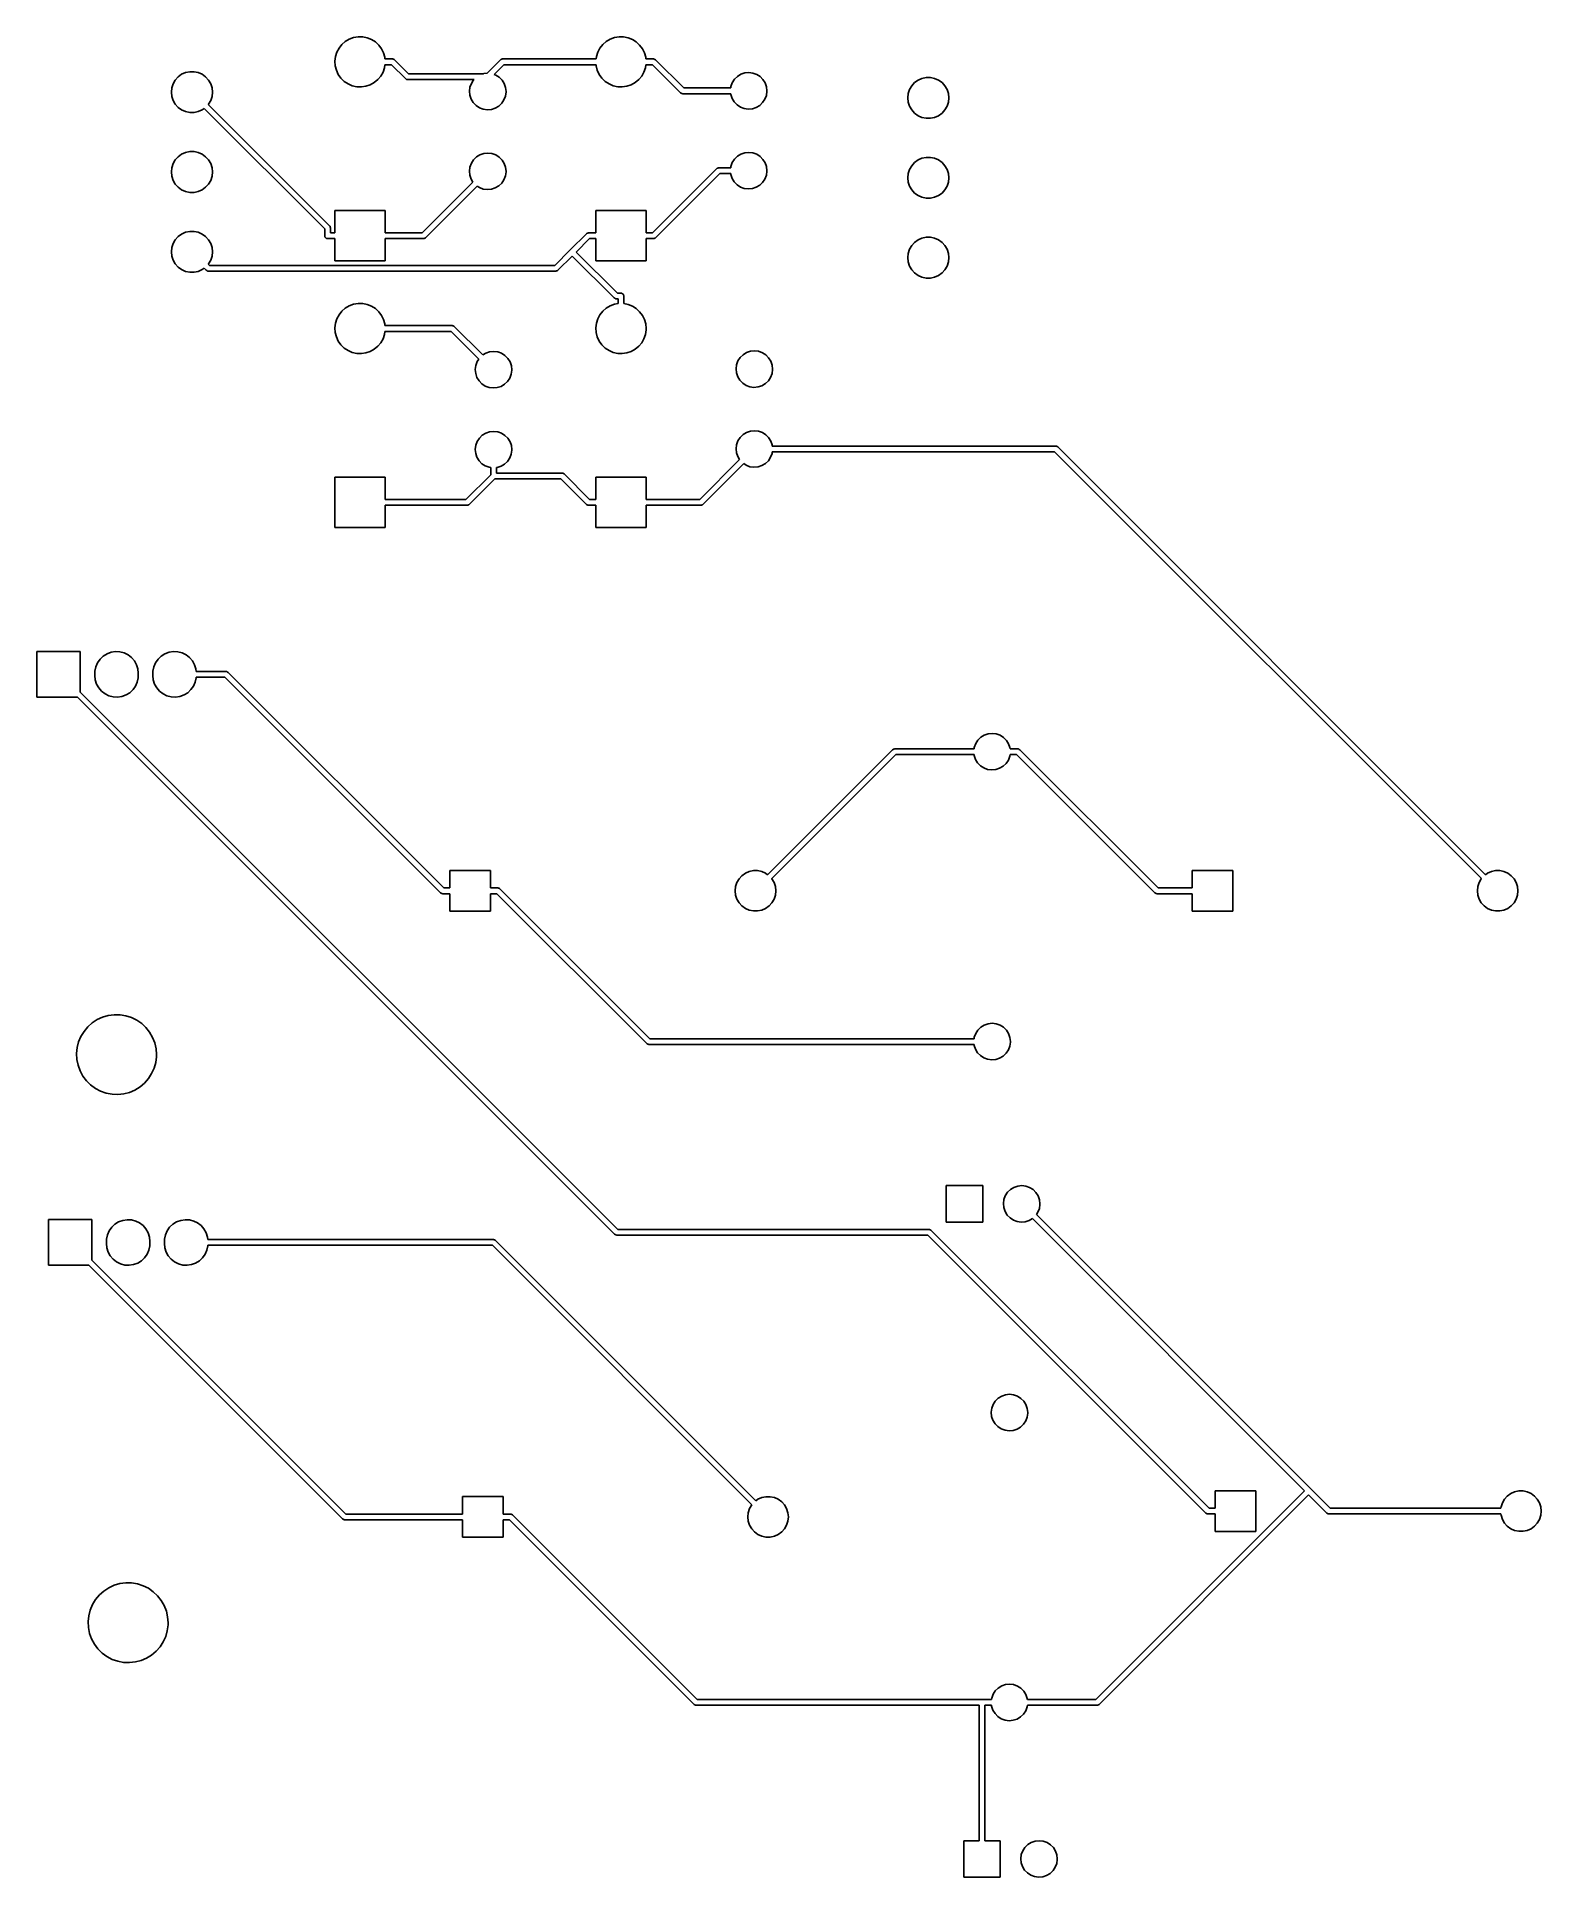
# Model space of a CAD drawing. Extents: x 83.9 to 149.8, y -132.1 to -51.5.
import ezdxf

# ---------------------------------------------------------------- set-up
doc = ezdxf.new("R2010")
doc.units = 0
doc.layers.add('BLACK', color=7, linetype='CONTINUOUS')

msp = doc.modelspace()

# ---------------------------------------------------------------- linework, layer by layer
at = {"layer": 'BLACK', "linetype": 'CONTINUOUS'}
for p, q in [((97.3974, -51.6881), (97.5704, -51.5852)), ((97.5704, -51.5852), (97.7593, -51.5155)), ((97.7593, -51.5155), (97.9577, -51.4814)), ((97.9577, -51.4814), (98.159, -51.484)), ((98.159, -51.484), (98.3564, -51.5233)), ((98.3564, -51.5233), (98.5434, -51.5979)), ((98.5434, -51.5979), (98.7136, -51.7053)), ((108.827, -51.6881), (109, -51.5852)), ((109, -51.5852), (109.189, -51.5155)), ((109.189, -51.5155), (109.388, -51.4814)), ((109.388, -51.4814), (109.589, -51.484)), ((109.589, -51.484), (109.786, -51.5233)), ((109.786, -51.5233), (109.973, -51.5979)), ((109.973, -51.5979), (110.144, -51.7053)), ((96.9444, -52.5492), (96.968, -52.3493)), ((96.968, -52.3493), (97.0277, -52.157)), ((97.0277, -52.157), (97.1215, -51.9789)), ((97.1215, -51.9789), (97.2461, -51.8208)), ((97.2461, -51.8208), (97.3974, -51.6881)), ((98.7136, -51.7053), (98.8615, -51.842)), ((98.8615, -51.842), (98.9819, -52.0033)), ((98.9819, -52.0033), (99.0709, -52.1838)), ((99.0709, -52.1838), (99.1256, -52.3775)), ((99.1256, -52.3775), (99.1325, -52.453)), ((108.386, -52.453), (108.398, -52.3493)), ((108.398, -52.3493), (108.458, -52.157)), ((108.458, -52.157), (108.551, -51.9789)), ((108.551, -51.9789), (108.676, -51.8208)), ((108.676, -51.8208), (108.827, -51.6881)), ((110.144, -51.7053), (110.291, -51.842)), ((110.291, -51.842), (110.412, -52.0033)), ((110.412, -52.0033), (110.501, -52.1838)), ((110.501, -52.1838), (110.556, -52.3775)), ((110.556, -52.3775), (110.563, -52.453)), ((90.0758, -53.2352), (90.228, -53.1246)), ((90.228, -53.1246), (90.3999, -53.048)), ((90.3999, -53.048), (90.5839, -53.0089)), ((90.5839, -53.0089), (90.7721, -53.0089)), ((90.7721, -53.0089), (90.9561, -53.048)), ((90.9561, -53.048), (91.128, -53.1246)), ((91.128, -53.1246), (91.2802, -53.2352)), ((96.9575, -52.7501), (96.9444, -52.5492)), ((97.0071, -52.9452), (96.9575, -52.7501)), ((97.0914, -53.128), (97.0071, -52.9452)), ((97.2076, -53.2924), (97.0914, -53.128)), ((98.9505, -53.201), (98.8218, -53.3558)), ((99.0489, -53.0254), (98.9505, -53.201)), ((99.1136, -52.8348), (99.0489, -53.0254)), ((99.1327, -52.703), (99.1136, -52.8348)), ((99.1325, -52.453), (99.4693, -52.453)), ((99.4175, -52.703), (99.1327, -52.703)), ((100.03, -53.3154), (99.4175, -52.703)), ((99.4693, -52.453), (99.4913, -52.4562)), ((99.4913, -52.4562), (99.4959, -52.4559)), ((99.4959, -52.4559), (99.4984, -52.4572)), ((99.4984, -52.4572), (99.5048, -52.4581)), ((99.5048, -52.4581), (99.5307, -52.4748)), ((99.5307, -52.4748), (99.5577, -52.4896)), ((99.5577, -52.4896), (100.17, -53.102)), ((100.17, -53.102), (103.444, -53.102)), ((103.444, -53.102), (103.465, -53.0947)), ((103.465, -53.0947), (103.608, -53.0797)), ((103.608, -53.0797), (104.198, -52.4896)), ((104.338, -52.703), (103.911, -53.1297)), ((103.911, -53.1297), (103.988, -53.157)), ((103.988, -53.157), (104.138, -53.2525)), ((104.198, -52.4896), (104.215, -52.4763)), ((104.215, -52.4763), (104.218, -52.4728)), ((104.218, -52.4728), (104.221, -52.472)), ((104.221, -52.472), (104.226, -52.4681)), ((104.226, -52.4681), (104.256, -52.4617)), ((104.256, -52.4617), (104.286, -52.453)), ((104.286, -52.453), (108.386, -52.453)), ((108.384, -52.703), (104.338, -52.703)), ((108.388, -52.7501), (108.384, -52.703)), ((108.437, -52.9452), (108.388, -52.7501)), ((108.521, -53.128), (108.437, -52.9452)), ((108.638, -53.2924), (108.521, -53.128)), ((110.381, -53.201), (110.252, -53.3558)), ((110.479, -53.0254), (110.381, -53.201)), ((110.544, -52.8348), (110.479, -53.0254)), ((110.563, -52.703), (110.544, -52.8348)), ((110.563, -52.453), (110.899, -52.453)), ((110.848, -52.703), (110.563, -52.703)), ((112.081, -53.9364), (110.848, -52.703)), ((110.899, -52.453), (110.921, -52.4562)), ((110.921, -52.4562), (110.926, -52.4559)), ((110.926, -52.4559), (110.928, -52.4572)), ((110.928, -52.4572), (110.935, -52.4581)), ((110.935, -52.4581), (110.961, -52.4748)), ((110.961, -52.4748), (110.988, -52.4896)), ((110.988, -52.4896), (112.221, -53.723)), ((114.447, -53.3424), (114.574, -53.2176)), ((114.574, -53.2176), (114.726, -53.1241)), ((114.726, -53.1241), (114.895, -53.0667)), ((114.895, -53.0667), (115.073, -53.048)), ((115.073, -53.048), (115.25, -53.0691)), ((115.25, -53.0691), (115.418, -53.129)), ((115.418, -53.129), (115.568, -53.2245)), ((89.778, -53.904), (89.7977, -53.7169)), ((89.7977, -54.0911), (89.778, -53.904)), ((89.7977, -53.7169), (89.8558, -53.5379)), ((89.8558, -53.5379), (89.9499, -53.375)), ((89.9499, -53.375), (90.0758, -53.2352)), ((91.2802, -53.2352), (91.4061, -53.375)), ((91.4061, -53.375), (91.5002, -53.5379)), ((91.5002, -53.5379), (91.5583, -53.7169)), ((91.5583, -53.7169), (91.578, -53.904)), ((91.578, -53.904), (91.5583, -54.0911)), ((97.3517, -53.4329), (97.2076, -53.2924)), ((97.5191, -53.5447), (97.3517, -53.4329)), ((97.7041, -53.6242), (97.5191, -53.5447)), ((97.9004, -53.6686), (97.7041, -53.6242)), ((98.1016, -53.6765), (97.9004, -53.6686)), ((98.3008, -53.6476), (98.1016, -53.6765)), ((98.4914, -53.5829), (98.3008, -53.6476)), ((98.667, -53.4845), (98.4914, -53.5829)), ((98.8218, -53.3558), (98.667, -53.4845)), ((100.057, -53.3302), (100.03, -53.3154)), ((100.083, -53.3469), (100.057, -53.3302)), ((100.089, -53.3478), (100.083, -53.3469)), ((100.092, -53.3491), (100.089, -53.3478)), ((100.096, -53.3488), (100.092, -53.3491)), ((100.118, -53.352), (100.096, -53.3488)), ((103.036, -53.352), (100.118, -53.352)), ((102.837, -53.8648), (102.859, -53.6879)), ((102.854, -54.0423), (102.837, -53.8648)), ((102.859, -53.6879), (102.92, -53.5203)), ((102.92, -53.5203), (103.017, -53.3704)), ((103.017, -53.3704), (103.036, -53.352)), ((104.138, -53.2525), (104.264, -53.3791)), ((104.264, -53.3791), (104.358, -53.5303)), ((104.358, -53.5303), (104.417, -53.6988)), ((104.437, -53.8983), (104.412, -54.075)), ((104.417, -53.6988), (104.437, -53.876)), ((104.437, -53.876), (104.437, -53.8983)), ((108.782, -53.4329), (108.638, -53.2924)), ((108.949, -53.5447), (108.782, -53.4329)), ((109.134, -53.6242), (108.949, -53.5447)), ((109.33, -53.6686), (109.134, -53.6242)), ((109.532, -53.6765), (109.33, -53.6686)), ((109.731, -53.6476), (109.532, -53.6765)), ((109.921, -53.5829), (109.731, -53.6476)), ((110.097, -53.4845), (109.921, -53.5829)), ((110.252, -53.3558), (110.097, -53.4845)), ((112.108, -53.9512), (112.081, -53.9364)), ((112.134, -53.9679), (112.108, -53.9512)), ((112.14, -53.9688), (112.134, -53.9679)), ((112.143, -53.9701), (112.14, -53.9688)), ((112.147, -53.9698), (112.143, -53.9701)), ((112.169, -53.973), (112.147, -53.9698)), ((114.28, -53.973), (112.169, -53.973)), ((112.221, -53.723), (114.281, -53.723)), ((114.284, -54.0143), (114.28, -53.973)), ((114.281, -53.723), (114.289, -53.6599)), ((114.341, -54.1836), (114.284, -54.0143)), ((114.289, -53.6599), (114.35, -53.4923)), ((114.35, -53.4923), (114.447, -53.3424)), ((115.568, -53.2245), (115.694, -53.3511)), ((115.694, -53.3511), (115.788, -53.5023)), ((115.788, -53.5023), (115.847, -53.6708)), ((115.867, -53.8703), (115.842, -54.047)), ((115.847, -53.6708), (115.867, -53.848)), ((115.867, -53.848), (115.867, -53.8703)), ((122.036, -54.158), (122.056, -53.9709)), ((122.056, -53.9709), (122.114, -53.7919)), ((122.114, -53.7919), (122.208, -53.629)), ((122.208, -53.629), (122.334, -53.4892)), ((122.334, -53.4892), (122.486, -53.3786)), ((122.486, -53.3786), (122.658, -53.302)), ((122.658, -53.302), (122.842, -53.2629)), ((122.842, -53.2629), (123.03, -53.2629)), ((123.03, -53.2629), (123.214, -53.302)), ((123.214, -53.302), (123.386, -53.3786)), ((123.386, -53.3786), (123.538, -53.4892)), ((123.538, -53.4892), (123.664, -53.629)), ((123.664, -53.629), (123.758, -53.7919)), ((123.758, -53.7919), (123.816, -53.9709)), ((123.816, -53.9709), (123.836, -54.158)), ((89.8558, -54.2701), (89.7977, -54.0911)), ((89.9499, -54.433), (89.8558, -54.2701)), ((90.0758, -54.5728), (89.9499, -54.433)), ((90.228, -54.6834), (90.0758, -54.5728)), ((90.3999, -54.76), (90.228, -54.6834)), ((90.5839, -54.7991), (90.3999, -54.76)), ((90.7721, -54.7991), (90.5839, -54.7991)), ((90.9561, -54.76), (90.7721, -54.7991)), ((91.128, -54.6834), (90.9561, -54.76)), ((91.2164, -54.6192), (91.128, -54.6834)), ((96.4937, -59.8965), (91.2164, -54.6192)), ((91.4061, -54.433), (91.3955, -54.4448)), ((91.3955, -54.4448), (96.7071, -59.7563)), ((91.5002, -54.2701), (91.4061, -54.433)), ((91.5583, -54.0911), (91.5002, -54.2701)), ((102.911, -54.2116), (102.854, -54.0423)), ((103.003, -54.3641), (102.911, -54.2116)), ((103.127, -54.4924), (103.003, -54.3641)), ((103.276, -54.5901), (103.127, -54.4924)), ((103.443, -54.6522), (103.276, -54.5901)), ((103.62, -54.6758), (103.443, -54.6522)), ((103.798, -54.6597), (103.62, -54.6758)), ((103.967, -54.6045), (103.798, -54.6597)), ((104.121, -54.5132), (103.967, -54.6045)), ((104.25, -54.3902), (104.121, -54.5132)), ((104.349, -54.2417), (104.25, -54.3902)), ((104.412, -54.075), (104.349, -54.2417)), ((114.433, -54.3361), (114.341, -54.1836)), ((114.557, -54.4644), (114.433, -54.3361)), ((114.706, -54.5621), (114.557, -54.4644)), ((114.873, -54.6242), (114.706, -54.5621)), ((115.05, -54.6478), (114.873, -54.6242)), ((115.228, -54.6317), (115.05, -54.6478)), ((115.397, -54.5765), (115.228, -54.6317)), ((115.551, -54.4852), (115.397, -54.5765)), ((115.68, -54.3622), (115.551, -54.4852)), ((115.779, -54.2137), (115.68, -54.3622)), ((115.842, -54.047), (115.779, -54.2137)), ((122.056, -54.3451), (122.036, -54.158)), ((122.114, -54.5241), (122.056, -54.3451)), ((122.208, -54.687), (122.114, -54.5241)), ((122.334, -54.8268), (122.208, -54.687)), ((122.486, -54.9374), (122.334, -54.8268)), ((123.538, -54.8268), (123.386, -54.9374)), ((123.664, -54.687), (123.538, -54.8268)), ((123.758, -54.5241), (123.664, -54.687)), ((123.816, -54.3451), (123.758, -54.5241)), ((123.836, -54.158), (123.816, -54.3451)), ((122.658, -55.014), (122.486, -54.9374)), ((122.842, -55.0531), (122.658, -55.014)), ((123.03, -55.0531), (122.842, -55.0531)), ((123.214, -55.014), (123.03, -55.0531)), ((123.386, -54.9374), (123.214, -55.014)), ((89.778, -57.404), (89.7977, -57.2169)), ((89.7977, -57.2169), (89.8558, -57.0379)), ((89.8558, -57.0379), (89.9499, -56.875)), ((89.9499, -56.875), (90.0758, -56.7352)), ((90.0758, -56.7352), (90.228, -56.6246)), ((90.228, -56.6246), (90.3999, -56.548)), ((90.3999, -56.548), (90.5839, -56.5089)), ((90.5839, -56.5089), (90.7721, -56.5089)), ((90.7721, -56.5089), (90.9561, -56.548)), ((90.9561, -56.548), (91.128, -56.6246)), ((91.128, -56.6246), (91.2802, -56.7352)), ((91.2802, -56.7352), (91.4061, -56.875)), ((91.4061, -56.875), (91.5002, -57.0379)), ((91.5002, -57.0379), (91.5583, -57.2169)), ((91.5583, -57.2169), (91.578, -57.404)), ((102.837, -57.3648), (102.859, -57.1879)), ((102.859, -57.1879), (102.92, -57.0203)), ((102.92, -57.0203), (103.017, -56.8704)), ((103.017, -56.8704), (103.144, -56.7456)), ((103.144, -56.7456), (103.296, -56.6521)), ((103.296, -56.6521), (103.465, -56.5947)), ((103.465, -56.5947), (103.643, -56.576)), ((103.643, -56.576), (103.82, -56.5971)), ((103.82, -56.5971), (103.988, -56.657)), ((103.988, -56.657), (104.138, -56.7525)), ((104.138, -56.7525), (104.264, -56.8791)), ((104.264, -56.8791), (104.358, -57.0303)), ((104.358, -57.0303), (104.417, -57.1988)), ((104.417, -57.1988), (104.437, -57.376)), ((113.661, -57.2596), (113.679, -57.2463)), ((113.679, -57.2463), (113.682, -57.2428)), ((113.682, -57.2428), (113.684, -57.242)), ((113.684, -57.242), (113.69, -57.2381)), ((113.69, -57.2381), (113.72, -57.2317)), ((113.72, -57.2317), (113.749, -57.223)), ((113.749, -57.223), (114.281, -57.223)), ((114.281, -57.223), (114.289, -57.1599)), ((114.289, -57.1599), (114.35, -56.9923)), ((114.35, -56.9923), (114.447, -56.8424)), ((114.447, -56.8424), (114.574, -56.7176)), ((114.574, -56.7176), (114.726, -56.6241)), ((114.726, -56.6241), (114.895, -56.5667)), ((114.895, -56.5667), (115.073, -56.548)), ((115.073, -56.548), (115.25, -56.5691)), ((115.25, -56.5691), (115.418, -56.629)), ((115.418, -56.629), (115.568, -56.7245)), ((115.568, -56.7245), (115.694, -56.8511)), ((115.694, -56.8511), (115.788, -57.0023)), ((115.788, -57.0023), (115.847, -57.1708)), ((115.847, -57.1708), (115.867, -57.348)), ((122.114, -57.2919), (122.208, -57.129)), ((122.208, -57.129), (122.334, -56.9892)), ((122.334, -56.9892), (122.486, -56.8786)), ((122.486, -56.8786), (122.658, -56.802)), ((122.658, -56.802), (122.842, -56.7629)), ((122.842, -56.7629), (123.03, -56.7629)), ((123.03, -56.7629), (123.214, -56.802)), ((123.214, -56.802), (123.386, -56.8786)), ((123.386, -56.8786), (123.538, -56.9892)), ((123.538, -56.9892), (123.664, -57.129)), ((123.664, -57.129), (123.758, -57.2919)), ((89.7977, -57.5911), (89.778, -57.404)), ((89.8558, -57.7701), (89.7977, -57.5911)), ((89.9499, -57.933), (89.8558, -57.7701)), ((90.0758, -58.0728), (89.9499, -57.933)), ((91.4061, -57.933), (91.2802, -58.0728)), ((91.5002, -57.7701), (91.4061, -57.933)), ((91.5583, -57.5911), (91.5002, -57.7701)), ((91.578, -57.404), (91.5583, -57.5911)), ((100.763, -60.073), (102.991, -57.8448)), ((103.17, -58.0202), (100.903, -60.2864)), ((102.854, -57.5423), (102.837, -57.3648)), ((102.911, -57.7116), (102.854, -57.5423)), ((102.991, -57.8448), (102.911, -57.7116)), ((103.276, -58.0901), (103.17, -58.0202)), ((104.121, -58.0132), (103.967, -58.1045)), ((104.25, -57.8902), (104.121, -58.0132)), ((104.349, -57.7417), (104.25, -57.8902)), ((104.412, -57.575), (104.349, -57.7417)), ((104.437, -57.3983), (104.412, -57.575)), ((104.437, -57.376), (104.437, -57.3983)), ((110.848, -60.073), (113.661, -57.2596)), ((113.801, -57.473), (110.988, -60.2864)), ((114.28, -57.473), (113.801, -57.473)), ((114.284, -57.5143), (114.28, -57.473)), ((114.341, -57.6836), (114.284, -57.5143)), ((114.433, -57.8361), (114.341, -57.6836)), ((114.557, -57.9644), (114.433, -57.8361)), ((114.706, -58.0621), (114.557, -57.9644)), ((115.551, -57.9852), (115.397, -58.0765)), ((115.68, -57.8622), (115.551, -57.9852)), ((115.779, -57.7137), (115.68, -57.8622)), ((115.842, -57.547), (115.779, -57.7137)), ((115.867, -57.3703), (115.842, -57.547)), ((115.867, -57.348), (115.867, -57.3703)), ((122.036, -57.658), (122.056, -57.4709)), ((122.056, -57.8451), (122.036, -57.658)), ((122.056, -57.4709), (122.114, -57.2919)), ((122.114, -58.0241), (122.056, -57.8451)), ((122.208, -58.187), (122.114, -58.0241)), ((123.758, -58.0241), (123.664, -58.187)), ((123.758, -57.2919), (123.816, -57.4709)), ((123.816, -57.8451), (123.758, -58.0241)), ((123.816, -57.4709), (123.836, -57.658)), ((123.836, -57.658), (123.816, -57.8451)), ((90.228, -58.1834), (90.0758, -58.0728)), ((90.3999, -58.26), (90.228, -58.1834)), ((90.5839, -58.2991), (90.3999, -58.26)), ((90.7721, -58.2991), (90.5839, -58.2991)), ((90.9561, -58.26), (90.7721, -58.2991)), ((91.128, -58.1834), (90.9561, -58.26)), ((91.2802, -58.0728), (91.128, -58.1834)), ((103.443, -58.1522), (103.276, -58.0901)), ((103.62, -58.1758), (103.443, -58.1522)), ((103.798, -58.1597), (103.62, -58.1758)), ((103.967, -58.1045), (103.798, -58.1597)), ((114.873, -58.1242), (114.706, -58.0621)), ((115.05, -58.1478), (114.873, -58.1242)), ((115.228, -58.1317), (115.05, -58.1478)), ((115.397, -58.0765), (115.228, -58.1317)), ((122.334, -58.3268), (122.208, -58.187)), ((122.486, -58.4374), (122.334, -58.3268)), ((122.658, -58.514), (122.486, -58.4374)), ((122.842, -58.5531), (122.658, -58.514)), ((123.03, -58.5531), (122.842, -58.5531)), ((123.214, -58.514), (123.03, -58.5531)), ((123.386, -58.4374), (123.214, -58.514)), ((123.538, -58.3268), (123.386, -58.4374)), ((123.664, -58.187), (123.538, -58.3268)), ((96.944, -60.073), (96.944, -59.098)), ((96.944, -59.098), (99.144, -59.098)), ((99.144, -59.098), (99.144, -60.073)), ((108.374, -60.073), (108.374, -59.098)), ((108.374, -59.098), (110.574, -59.098)), ((110.574, -59.098), (110.574, -60.073)), ((89.8558, -60.5379), (89.9499, -60.375)), ((89.9499, -60.375), (90.0758, -60.2352)), ((90.0758, -60.2352), (90.228, -60.1246)), ((90.228, -60.1246), (90.3999, -60.048)), ((90.3999, -60.048), (90.5839, -60.0089)), ((90.5839, -60.0089), (90.7721, -60.0089)), ((90.7721, -60.0089), (90.9561, -60.048)), ((90.9561, -60.048), (91.128, -60.1246)), ((91.128, -60.1246), (91.2802, -60.2352)), ((91.2802, -60.2352), (91.4061, -60.375)), ((91.4061, -60.375), (91.5002, -60.5379)), ((96.4937, -60.198), (96.4937, -59.8965)), ((96.4962, -60.2067), (96.4937, -60.198)), ((96.4949, -60.2156), (96.4962, -60.2067)), ((96.506, -60.2399), (96.4949, -60.2156)), ((96.5135, -60.2655), (96.506, -60.2399)), ((96.5203, -60.2715), (96.5135, -60.2655)), ((96.5241, -60.2797), (96.5203, -60.2715)), ((96.5465, -60.2942), (96.5241, -60.2797)), ((96.5667, -60.3117), (96.5465, -60.2942)), ((96.5756, -60.313), (96.5667, -60.3117)), ((96.5832, -60.3179), (96.5756, -60.313)), ((96.6187, -60.323), (96.5832, -60.3179)), ((96.944, -60.323), (96.6187, -60.323)), ((96.7071, -59.7563), (96.7204, -59.7741)), ((96.7204, -59.7741), (96.7239, -59.7772)), ((96.7239, -59.7772), (96.7247, -59.7799)), ((96.7247, -59.7799), (96.7286, -59.7851)), ((96.7286, -59.7851), (96.735, -59.8152)), ((96.735, -59.8152), (96.7437, -59.8447)), ((96.7437, -59.8447), (96.7437, -60.073)), ((96.7437, -60.073), (96.944, -60.073)), ((96.944, -61.298), (96.944, -60.323)), ((99.144, -60.073), (100.763, -60.073)), ((100.815, -60.323), (99.144, -60.323)), ((99.144, -60.323), (99.144, -61.298)), ((100.845, -60.3143), (100.815, -60.323)), ((100.875, -60.3079), (100.845, -60.3143)), ((100.88, -60.304), (100.875, -60.3079)), ((100.883, -60.3032), (100.88, -60.304)), ((100.886, -60.2997), (100.883, -60.3032)), ((100.903, -60.2864), (100.886, -60.2997)), ((107.248, -60.8222), (107.96, -60.1096)), ((108.1, -60.323), (107.513, -60.9106)), ((107.96, -60.1096), (107.978, -60.0963)), ((107.978, -60.0963), (107.981, -60.0928)), ((107.981, -60.0928), (107.984, -60.092)), ((107.984, -60.092), (107.989, -60.0881)), ((107.989, -60.0881), (108.019, -60.0817)), ((108.019, -60.0817), (108.049, -60.073)), ((108.049, -60.073), (108.374, -60.073)), ((108.374, -60.323), (108.1, -60.323)), ((108.374, -61.298), (108.374, -60.323)), ((110.574, -60.073), (110.848, -60.073)), ((110.899, -60.323), (110.574, -60.323)), ((110.574, -60.323), (110.574, -61.298)), ((110.929, -60.3143), (110.899, -60.323)), ((110.959, -60.3079), (110.929, -60.3143)), ((110.964, -60.304), (110.959, -60.3079)), ((110.967, -60.3032), (110.964, -60.304)), ((110.97, -60.2997), (110.967, -60.3032)), ((110.988, -60.2864), (110.97, -60.2997)), ((122.334, -60.4892), (122.486, -60.3786)), ((122.486, -60.3786), (122.658, -60.302)), ((122.658, -60.302), (122.842, -60.2629)), ((122.842, -60.2629), (123.03, -60.2629)), ((123.03, -60.2629), (123.214, -60.302)), ((123.214, -60.302), (123.386, -60.3786)), ((123.386, -60.3786), (123.538, -60.4892)), ((89.778, -60.904), (89.7977, -60.7169)), ((89.7977, -61.0911), (89.778, -60.904)), ((89.7977, -60.7169), (89.8558, -60.5379)), ((89.8558, -61.2701), (89.7977, -61.0911)), ((89.9499, -61.433), (89.8558, -61.2701)), ((91.5002, -61.2701), (91.4061, -61.433)), ((91.5002, -60.5379), (91.5583, -60.7169)), ((91.5583, -61.0911), (91.5002, -61.2701)), ((91.5583, -60.7169), (91.578, -60.904)), ((91.578, -60.904), (91.5583, -61.0911)), ((106.572, -61.4983), (107.248, -60.8222)), ((107.336, -61.0874), (106.712, -61.7117)), ((109.174, -62.9251), (107.336, -61.0874)), ((107.513, -60.9106), (109.314, -62.7117)), ((122.036, -61.158), (122.056, -60.9709)), ((122.056, -61.3451), (122.036, -61.158)), ((122.056, -60.9709), (122.114, -60.7919)), ((122.114, -60.7919), (122.208, -60.629)), ((122.208, -60.629), (122.334, -60.4892)), ((123.538, -60.4892), (123.664, -60.629)), ((123.664, -60.629), (123.758, -60.7919)), ((123.758, -60.7919), (123.816, -60.9709)), ((123.816, -60.9709), (123.836, -61.158)), ((123.836, -61.158), (123.816, -61.3451)), ((90.0758, -61.5728), (89.9499, -61.433)), ((90.228, -61.6834), (90.0758, -61.5728)), ((90.3999, -61.76), (90.228, -61.6834)), ((90.5839, -61.7991), (90.3999, -61.76)), ((90.7721, -61.7991), (90.5839, -61.7991)), ((90.9561, -61.76), (90.7721, -61.7991)), ((91.128, -61.6834), (90.9561, -61.76)), ((91.2164, -61.6192), (91.128, -61.6834)), ((91.3089, -61.7117), (91.2164, -61.6192)), ((91.3359, -61.7265), (91.3089, -61.7117)), ((91.3618, -61.7432), (91.3359, -61.7265)), ((91.3682, -61.7441), (91.3618, -61.7432)), ((91.3707, -61.7454), (91.3682, -61.7441)), ((91.3753, -61.7451), (91.3707, -61.7454)), ((91.3973, -61.7483), (91.3753, -61.7451)), ((91.4061, -61.433), (91.3955, -61.4448)), ((91.3955, -61.4448), (91.4491, -61.4983)), ((106.623, -61.7483), (91.3973, -61.7483)), ((91.4491, -61.4983), (106.572, -61.4983)), ((99.144, -61.298), (96.944, -61.298)), ((106.653, -61.7396), (106.623, -61.7483)), ((106.683, -61.7332), (106.653, -61.7396)), ((106.688, -61.7293), (106.683, -61.7332)), ((106.691, -61.7285), (106.688, -61.7293)), ((106.694, -61.725), (106.691, -61.7285)), ((106.712, -61.7117), (106.694, -61.725)), ((110.574, -61.298), (108.374, -61.298)), ((122.114, -61.5241), (122.056, -61.3451)), ((122.208, -61.687), (122.114, -61.5241)), ((122.334, -61.8268), (122.208, -61.687)), ((122.486, -61.9374), (122.334, -61.8268)), ((122.658, -62.014), (122.486, -61.9374)), ((122.842, -62.0531), (122.658, -62.014)), ((123.03, -62.0531), (122.842, -62.0531)), ((123.214, -62.014), (123.03, -62.0531)), ((123.386, -61.9374), (123.214, -62.014)), ((123.538, -61.8268), (123.386, -61.9374)), ((123.664, -61.687), (123.538, -61.8268)), ((123.758, -61.5241), (123.664, -61.687)), ((123.816, -61.3451), (123.758, -61.5241)), ((109.314, -62.7117), (109.474, -62.7117)), ((109.474, -62.7117), (109.51, -62.7168)), ((109.51, -62.7168), (109.517, -62.7217)), ((109.517, -62.7217), (109.526, -62.723)), ((109.526, -62.723), (109.546, -62.7405)), ((109.546, -62.7405), (109.569, -62.755)), ((109.569, -62.755), (109.572, -62.7632)), ((109.572, -62.7632), (109.579, -62.7692)), ((109.579, -62.7692), (109.587, -62.7948)), ((109.587, -62.7948), (109.598, -62.8191)), ((109.598, -62.8191), (109.596, -62.828)), ((109.596, -62.828), (109.599, -62.8367)), ((109.599, -62.8367), (109.599, -63.17)), ((97.0277, -63.841), (97.1215, -63.6629)), ((97.1215, -63.6629), (97.2461, -63.5048)), ((97.2461, -63.5048), (97.3974, -63.3721)), ((97.3974, -63.3721), (97.5704, -63.2692)), ((97.5704, -63.2692), (97.7593, -63.1995)), ((97.7593, -63.1995), (97.9577, -63.1654)), ((97.9577, -63.1654), (98.159, -63.168)), ((98.159, -63.168), (98.3564, -63.2073)), ((98.3564, -63.2073), (98.5434, -63.2819)), ((98.5434, -63.2819), (98.7136, -63.3893)), ((98.7136, -63.3893), (98.8615, -63.526)), ((98.8615, -63.526), (98.9819, -63.6873)), ((98.9819, -63.6873), (99.0709, -63.8678)), ((108.458, -63.841), (108.551, -63.6629)), ((108.551, -63.6629), (108.676, -63.5048)), ((108.676, -63.5048), (108.827, -63.3721)), ((108.827, -63.3721), (109, -63.2692)), ((109, -63.2692), (109.189, -63.1995)), ((109.201, -62.9399), (109.174, -62.9251)), ((109.189, -63.1995), (109.349, -63.172)), ((109.227, -62.9566), (109.201, -62.9399)), ((109.233, -62.9575), (109.227, -62.9566)), ((109.236, -62.9588), (109.233, -62.9575)), ((109.24, -62.9585), (109.236, -62.9588)), ((109.262, -62.9617), (109.24, -62.9585)), ((109.349, -62.9617), (109.262, -62.9617)), ((109.349, -63.172), (109.349, -62.9617)), ((109.599, -63.17), (109.786, -63.2073)), ((109.786, -63.2073), (109.973, -63.2819)), ((109.973, -63.2819), (110.144, -63.3893)), ((110.144, -63.3893), (110.291, -63.526)), ((110.291, -63.526), (110.412, -63.6873)), ((110.412, -63.6873), (110.501, -63.8678)), ((96.9444, -64.2332), (96.968, -64.0333)), ((96.9575, -64.4341), (96.9444, -64.2332)), ((97.0071, -64.6292), (96.9575, -64.4341)), ((96.968, -64.0333), (97.0277, -63.841)), ((99.0709, -63.8678), (99.1256, -64.0615)), ((99.1327, -64.387), (99.1136, -64.5188)), ((99.1256, -64.0615), (99.1325, -64.137)), ((99.1325, -64.137), (102.085, -64.137)), ((102.033, -64.387), (99.1327, -64.387)), ((103.247, -65.6003), (102.033, -64.387)), ((102.085, -64.137), (102.107, -64.1402)), ((102.107, -64.1402), (102.112, -64.1399)), ((102.112, -64.1399), (102.114, -64.1412)), ((102.114, -64.1412), (102.121, -64.1421)), ((102.121, -64.1421), (102.146, -64.1588)), ((102.146, -64.1588), (102.173, -64.1736)), ((102.173, -64.1736), (103.423, -65.4228)), ((108.374, -64.2332), (108.398, -64.0333)), ((108.388, -64.4341), (108.374, -64.2332)), ((108.437, -64.6292), (108.388, -64.4341)), ((108.398, -64.0333), (108.458, -63.841)), ((110.501, -63.8678), (110.556, -64.0615)), ((110.572, -64.3196), (110.544, -64.5188)), ((110.556, -64.0615), (110.574, -64.262)), ((110.574, -64.262), (110.572, -64.3196)), ((97.0914, -64.812), (97.0071, -64.6292)), ((97.2076, -64.9764), (97.0914, -64.812)), ((97.3517, -65.1169), (97.2076, -64.9764)), ((97.5191, -65.2287), (97.3517, -65.1169)), ((97.7041, -65.3082), (97.5191, -65.2287)), ((97.9004, -65.3526), (97.7041, -65.3082)), ((98.4914, -65.2669), (98.3008, -65.3316)), ((98.667, -65.1685), (98.4914, -65.2669)), ((98.8218, -65.0398), (98.667, -65.1685)), ((98.9505, -64.885), (98.8218, -65.0398)), ((99.0489, -64.7094), (98.9505, -64.885)), ((99.1136, -64.5188), (99.0489, -64.7094)), ((103.55, -65.3441), (103.719, -65.2867)), ((103.719, -65.2867), (103.897, -65.268)), ((103.897, -65.268), (104.074, -65.2891)), ((104.074, -65.2891), (104.242, -65.349)), ((108.521, -64.812), (108.437, -64.6292)), ((108.638, -64.9764), (108.521, -64.812)), ((108.782, -65.1169), (108.638, -64.9764)), ((108.949, -65.2287), (108.782, -65.1169)), ((109.134, -65.3082), (108.949, -65.2287)), ((109.33, -65.3526), (109.134, -65.3082)), ((109.921, -65.2669), (109.731, -65.3316)), ((110.097, -65.1685), (109.921, -65.2669)), ((110.252, -65.0398), (110.097, -65.1685)), ((110.381, -64.885), (110.252, -65.0398)), ((110.479, -64.7094), (110.381, -64.885)), ((110.544, -64.5188), (110.479, -64.7094)), ((114.975, -65.3161), (115.144, -65.2587)), ((115.144, -65.2587), (115.322, -65.24)), ((115.322, -65.24), (115.499, -65.2611)), ((115.499, -65.2611), (115.667, -65.321)), ((98.1016, -65.3605), (97.9004, -65.3526)), ((98.3008, -65.3316), (98.1016, -65.3605)), ((103.091, -66.0568), (103.113, -65.8799)), ((103.108, -66.2343), (103.091, -66.0568)), ((103.113, -65.8799), (103.174, -65.7123)), ((103.174, -65.7123), (103.247, -65.6003)), ((103.423, -65.4228), (103.55, -65.3441)), ((104.242, -65.349), (104.392, -65.4445)), ((104.392, -65.4445), (104.518, -65.5711)), ((104.518, -65.5711), (104.612, -65.7223)), ((104.612, -65.7223), (104.671, -65.8908)), ((104.691, -66.0903), (104.666, -66.267)), ((104.671, -65.8908), (104.691, -66.068)), ((104.691, -66.068), (104.691, -66.0903)), ((109.532, -65.3605), (109.33, -65.3526)), ((109.731, -65.3316), (109.532, -65.3605)), ((114.516, -66.0288), (114.538, -65.8519)), ((114.533, -66.2063), (114.516, -66.0288)), ((114.538, -65.8519), (114.599, -65.6843)), ((114.599, -65.6843), (114.696, -65.5344)), ((114.696, -65.5344), (114.823, -65.4096)), ((114.823, -65.4096), (114.975, -65.3161)), ((115.667, -65.321), (115.817, -65.4165)), ((115.817, -65.4165), (115.943, -65.5431)), ((115.943, -65.5431), (116.037, -65.6943)), ((116.037, -65.6943), (116.096, -65.8628)), ((116.116, -66.0623), (116.091, -66.239)), ((116.096, -65.8628), (116.116, -66.04)), ((116.116, -66.04), (116.116, -66.0623)), ((103.165, -66.4036), (103.108, -66.2343)), ((103.257, -66.5561), (103.165, -66.4036)), ((103.381, -66.6844), (103.257, -66.5561)), ((103.53, -66.7821), (103.381, -66.6844)), ((103.697, -66.8442), (103.53, -66.7821)), ((103.874, -66.8678), (103.697, -66.8442)), ((104.052, -66.8517), (103.874, -66.8678)), ((104.221, -66.7965), (104.052, -66.8517)), ((104.375, -66.7052), (104.221, -66.7965)), ((104.504, -66.5822), (104.375, -66.7052)), ((104.603, -66.4337), (104.504, -66.5822)), ((104.666, -66.267), (104.603, -66.4337)), ((114.59, -66.3756), (114.533, -66.2063)), ((114.682, -66.5281), (114.59, -66.3756)), ((114.806, -66.6564), (114.682, -66.5281)), ((114.955, -66.7541), (114.806, -66.6564)), ((115.122, -66.8162), (114.955, -66.7541)), ((115.299, -66.8398), (115.122, -66.8162)), ((115.477, -66.8237), (115.299, -66.8398)), ((115.646, -66.7685), (115.477, -66.8237)), ((115.8, -66.6772), (115.646, -66.7685)), ((115.929, -66.5542), (115.8, -66.6772)), ((116.028, -66.4057), (115.929, -66.5542)), ((116.091, -66.239), (116.028, -66.4057)), ((103.113, -69.3799), (103.174, -69.2123)), ((103.174, -69.2123), (103.271, -69.0624)), ((103.271, -69.0624), (103.398, -68.9376)), ((103.398, -68.9376), (103.55, -68.8441)), ((103.55, -68.8441), (103.719, -68.7867)), ((103.719, -68.7867), (103.897, -68.768)), ((103.897, -68.768), (104.074, -68.7891)), ((104.074, -68.7891), (104.242, -68.849)), ((104.242, -68.849), (104.392, -68.9445)), ((104.392, -68.9445), (104.518, -69.0711)), ((104.518, -69.0711), (104.612, -69.2223)), ((104.612, -69.2223), (104.671, -69.3908)), ((114.538, -69.3519), (114.599, -69.1843)), ((114.599, -69.1843), (114.696, -69.0344)), ((114.696, -69.0344), (114.823, -68.9096)), ((114.823, -68.9096), (114.975, -68.8161)), ((114.975, -68.8161), (115.144, -68.7587)), ((115.144, -68.7587), (115.322, -68.74)), ((115.322, -68.74), (115.499, -68.7611)), ((115.499, -68.7611), (115.667, -68.821)), ((115.667, -68.821), (115.817, -68.9165)), ((115.817, -68.9165), (115.943, -69.0431)), ((115.943, -69.0431), (116.037, -69.1943)), ((116.037, -69.1943), (116.096, -69.3628)), ((103.091, -69.5568), (103.113, -69.3799)), ((103.108, -69.7343), (103.091, -69.5568)), ((103.165, -69.9036), (103.108, -69.7343)), ((103.257, -70.0561), (103.165, -69.9036)), ((103.381, -70.1844), (103.257, -70.0561)), ((104.504, -70.0822), (104.375, -70.2052)), ((104.603, -69.9337), (104.504, -70.0822)), ((104.666, -69.767), (104.603, -69.9337)), ((104.691, -69.5903), (104.666, -69.767)), ((104.671, -69.3908), (104.691, -69.568)), ((104.691, -69.568), (104.691, -69.5903)), ((112.922, -71.757), (114.67, -70.0088)), ((114.516, -69.5288), (114.538, -69.3519)), ((114.533, -69.7063), (114.516, -69.5288)), ((114.59, -69.8756), (114.533, -69.7063)), ((114.67, -70.0088), (114.59, -69.8756)), ((115.929, -70.0542), (115.8, -70.1772)), ((116.028, -69.9057), (115.929, -70.0542)), ((116.091, -69.739), (116.028, -69.9057)), ((116.101, -69.665), (116.091, -69.739)), ((116.096, -69.3628), (116.102, -69.415)), ((128.467, -69.665), (116.101, -69.665)), ((116.102, -69.415), (128.519, -69.415)), ((147.169, -88.367), (128.467, -69.665)), ((128.519, -69.415), (128.541, -69.4182)), ((128.541, -69.4182), (128.545, -69.4179)), ((128.545, -69.4179), (128.548, -69.4192)), ((128.548, -69.4192), (128.554, -69.4201)), ((128.554, -69.4201), (128.58, -69.4368)), ((128.58, -69.4368), (128.607, -69.4516)), ((128.607, -69.4516), (147.348, -88.1926)), ((96.944, -72.982), (96.944, -70.782)), ((96.944, -70.782), (99.144, -70.782)), ((99.144, -70.782), (99.144, -71.757)), ((102.682, -71.757), (103.766, -70.6732)), ((103.943, -70.85), (102.822, -71.9704)), ((103.53, -70.2821), (103.381, -70.1844)), ((103.697, -70.3442), (103.53, -70.2821)), ((103.766, -70.3534), (103.697, -70.3442)), ((103.766, -70.6732), (103.766, -70.3534)), ((106.84, -70.85), (103.943, -70.85)), ((104.052, -70.3517), (104.016, -70.3549)), ((104.016, -70.3549), (104.016, -70.6)), ((104.016, -70.6), (106.892, -70.6)), ((104.221, -70.2965), (104.052, -70.3517)), ((104.375, -70.2052), (104.221, -70.2965)), ((107.96, -71.9704), (106.84, -70.85)), ((106.892, -70.6), (106.914, -70.6032)), ((106.914, -70.6032), (106.918, -70.6029)), ((106.918, -70.6029), (106.921, -70.6042)), ((106.921, -70.6042), (106.927, -70.6051)), ((106.927, -70.6051), (106.953, -70.6218)), ((106.953, -70.6218), (106.98, -70.6366)), ((106.98, -70.6366), (108.1, -71.757)), ((108.374, -71.757), (108.374, -70.782)), ((108.374, -70.782), (110.574, -70.782)), ((110.574, -70.782), (110.574, -71.757)), ((114.849, -70.1842), (113.062, -71.9704)), ((114.955, -70.2541), (114.849, -70.1842)), ((115.122, -70.3162), (114.955, -70.2541)), ((115.299, -70.3398), (115.122, -70.3162)), ((115.477, -70.3237), (115.299, -70.3398)), ((115.646, -70.2685), (115.477, -70.3237)), ((115.8, -70.1772), (115.646, -70.2685)), ((99.144, -71.757), (102.682, -71.757)), ((108.1, -71.757), (108.374, -71.757)), ((110.574, -71.757), (112.922, -71.757)), ((102.734, -72.007), (99.144, -72.007)), ((99.144, -72.007), (99.144, -72.982)), ((102.764, -71.9983), (102.734, -72.007)), ((102.794, -71.9919), (102.764, -71.9983)), ((102.799, -71.988), (102.794, -71.9919)), ((102.802, -71.9872), (102.799, -71.988)), ((102.805, -71.9837), (102.802, -71.9872)), ((102.822, -71.9704), (102.805, -71.9837)), ((107.987, -71.9852), (107.96, -71.9704)), ((108.013, -72.0019), (107.987, -71.9852)), ((108.02, -72.0028), (108.013, -72.0019)), ((108.022, -72.0041), (108.02, -72.0028)), ((108.027, -72.0038), (108.022, -72.0041)), ((108.049, -72.007), (108.027, -72.0038)), ((108.374, -72.007), (108.049, -72.007)), ((108.374, -72.982), (108.374, -72.007)), ((112.974, -72.007), (110.574, -72.007)), ((110.574, -72.007), (110.574, -72.982)), ((113.004, -71.9983), (112.974, -72.007)), ((113.034, -71.9919), (113.004, -71.9983)), ((113.039, -71.988), (113.034, -71.9919)), ((113.042, -71.9872), (113.039, -71.988)), ((113.045, -71.9837), (113.042, -71.9872)), ((113.062, -71.9704), (113.045, -71.9837)), ((99.144, -72.982), (96.944, -72.982)), ((110.574, -72.982), (108.374, -72.982)), ((83.8835, -80.416), (83.8835, -78.416)), ((83.8835, -78.416), (85.7885, -78.416)), ((85.7885, -78.416), (85.7885, -80.1917)), ((86.4681, -79.0805), (86.5445, -78.9038)), ((86.5445, -78.9038), (86.655, -78.7461)), ((86.655, -78.7461), (86.7948, -78.6138)), ((86.7948, -78.6138), (86.9585, -78.5124)), ((86.9585, -78.5124), (87.1391, -78.4459)), ((87.1391, -78.4459), (87.3295, -78.4171)), ((87.3295, -78.4171), (87.5217, -78.4272)), ((87.5217, -78.4272), (87.708, -78.4757)), ((87.708, -78.4757), (87.8807, -78.5607)), ((87.8807, -78.5607), (88.0329, -78.6787)), ((88.0329, -78.6787), (88.1581, -78.8249)), ((88.1581, -78.8249), (88.2515, -78.9933)), ((88.2515, -78.9933), (88.309, -79.177)), ((89.0081, -79.0805), (89.0845, -78.9038)), ((89.0845, -78.9038), (89.195, -78.7461)), ((89.195, -78.7461), (89.3348, -78.6138)), ((89.3348, -78.6138), (89.4985, -78.5124)), ((89.4985, -78.5124), (89.6791, -78.4459)), ((89.6791, -78.4459), (89.8695, -78.4171)), ((89.8695, -78.4171), (90.0617, -78.4272)), ((90.0617, -78.4272), (90.248, -78.4757)), ((90.248, -78.4757), (90.4207, -78.5607)), ((90.4207, -78.5607), (90.5729, -78.6787)), ((90.5729, -78.6787), (90.6981, -78.8249)), ((90.6981, -78.8249), (90.7915, -78.9933)), ((90.7915, -78.9933), (90.849, -79.177)), ((86.4235, -79.3685), (86.4287, -79.2689)), ((86.4235, -79.4635), (86.4235, -79.3685)), ((86.443, -79.655), (86.4235, -79.4635)), ((86.4287, -79.2689), (86.4681, -79.0805)), ((86.5005, -79.8387), (86.443, -79.655)), ((88.2839, -79.7515), (88.2075, -79.9282)), ((88.3233, -79.5631), (88.2839, -79.7515)), ((88.309, -79.177), (88.3285, -79.3685)), ((88.3285, -79.4635), (88.3233, -79.5631)), ((88.3285, -79.3685), (88.3285, -79.4635)), ((88.9635, -79.3685), (88.9687, -79.2689)), ((88.9635, -79.4635), (88.9635, -79.3685)), ((88.983, -79.655), (88.9635, -79.4635)), ((88.9687, -79.2689), (89.0081, -79.0805)), ((89.0405, -79.8387), (88.983, -79.655)), ((90.8239, -79.7515), (90.7475, -79.9282)), ((90.8633, -79.5631), (90.8239, -79.7515)), ((90.849, -79.177), (90.8606, -79.291)), ((90.8606, -79.291), (92.1717, -79.291)), ((90.8644, -79.541), (90.8633, -79.5631)), ((92.1199, -79.541), (90.8644, -79.541)), ((101.567, -88.9884), (92.1199, -79.541)), ((92.1717, -79.291), (92.1937, -79.2942)), ((92.1937, -79.2942), (92.1983, -79.2939)), ((92.1983, -79.2939), (92.2008, -79.2952)), ((92.2008, -79.2952), (92.2072, -79.2961)), ((92.2072, -79.2961), (92.2331, -79.3128)), ((92.2331, -79.3128), (92.2601, -79.3276)), ((92.2601, -79.3276), (101.707, -88.775)), ((85.6592, -80.416), (83.8835, -80.416)), ((109.189, -103.946), (85.6592, -80.416)), ((85.7885, -80.1917), (109.329, -103.733)), ((86.5939, -80.0071), (86.5005, -79.8387)), ((86.7191, -80.1533), (86.5939, -80.0071)), ((86.8713, -80.2713), (86.7191, -80.1533)), ((87.044, -80.3563), (86.8713, -80.2713)), ((87.2303, -80.4048), (87.044, -80.3563)), ((87.4225, -80.4149), (87.2303, -80.4048)), ((87.6129, -80.3861), (87.4225, -80.4149)), ((87.7935, -80.3196), (87.6129, -80.3861)), ((87.9572, -80.2182), (87.7935, -80.3196)), ((88.097, -80.0859), (87.9572, -80.2182)), ((88.2075, -79.9282), (88.097, -80.0859)), ((89.1339, -80.0071), (89.0405, -79.8387)), ((89.2591, -80.1533), (89.1339, -80.0071)), ((89.4113, -80.2713), (89.2591, -80.1533)), ((89.584, -80.3563), (89.4113, -80.2713)), ((89.7703, -80.4048), (89.584, -80.3563)), ((89.9625, -80.4149), (89.7703, -80.4048)), ((90.1529, -80.3861), (89.9625, -80.4149)), ((90.3335, -80.3196), (90.1529, -80.3861)), ((90.4972, -80.2182), (90.3335, -80.3196)), ((90.637, -80.0859), (90.4972, -80.2182)), ((90.7475, -79.9282), (90.637, -80.0859)), ((125.11, -82.2984), (125.237, -82.1736)), ((125.237, -82.1736), (125.389, -82.0801)), ((125.389, -82.0801), (125.558, -82.0227)), ((125.558, -82.0227), (125.736, -82.004)), ((125.736, -82.004), (125.913, -82.0251)), ((125.913, -82.0251), (126.081, -82.085)), ((126.081, -82.085), (126.231, -82.1805)), ((126.231, -82.1805), (126.357, -82.3071)), ((115.897, -88.1926), (121.374, -82.7156)), ((121.515, -82.929), (116.077, -88.367)), ((121.374, -82.7156), (121.392, -82.7023)), ((121.392, -82.7023), (121.395, -82.6988)), ((121.395, -82.6988), (121.398, -82.698)), ((121.398, -82.698), (121.403, -82.6941)), ((121.403, -82.6941), (121.433, -82.6877)), ((121.433, -82.6877), (121.463, -82.679)), ((121.463, -82.679), (124.944, -82.679)), ((124.943, -82.929), (121.515, -82.929)), ((124.947, -82.9703), (124.943, -82.929)), ((124.944, -82.679), (124.952, -82.6159)), ((125.004, -83.1396), (124.947, -82.9703)), ((124.952, -82.6159), (125.013, -82.4483)), ((125.013, -82.4483), (125.11, -82.2984)), ((126.357, -82.3071), (126.451, -82.4583)), ((126.505, -83.003), (126.442, -83.1697)), ((126.451, -82.4583), (126.51, -82.6268)), ((126.515, -82.929), (126.505, -83.003)), ((126.51, -82.6268), (126.516, -82.679)), ((126.804, -82.929), (126.515, -82.929)), ((126.516, -82.679), (126.855, -82.679)), ((132.863, -88.9884), (126.804, -82.929)), ((126.855, -82.679), (126.877, -82.6822)), ((126.877, -82.6822), (126.882, -82.6819)), ((126.882, -82.6819), (126.884, -82.6832)), ((126.884, -82.6832), (126.891, -82.6841)), ((126.891, -82.6841), (126.917, -82.7008)), ((126.917, -82.7008), (126.944, -82.7156)), ((126.944, -82.7156), (133.003, -88.775)), ((125.096, -83.2921), (125.004, -83.1396)), ((125.22, -83.4204), (125.096, -83.2921)), ((125.369, -83.5181), (125.22, -83.4204)), ((125.536, -83.5802), (125.369, -83.5181)), ((125.713, -83.6038), (125.536, -83.5802)), ((125.891, -83.5877), (125.713, -83.6038)), ((126.06, -83.5325), (125.891, -83.5877)), ((126.214, -83.4412), (126.06, -83.5325)), ((126.343, -83.3182), (126.214, -83.4412)), ((126.442, -83.1697), (126.343, -83.3182)), ((101.981, -88.775), (101.981, -88.011)), ((101.981, -88.011), (103.759, -88.011)), ((103.759, -88.011), (103.759, -88.775)), ((114.497, -88.7152), (114.555, -88.5384)), ((114.555, -88.5384), (114.648, -88.3775)), ((114.648, -88.3775), (114.772, -88.2393)), ((114.772, -88.2393), (114.922, -88.1301)), ((114.922, -88.1301), (115.092, -88.0545)), ((115.092, -88.0545), (115.274, -88.0159)), ((115.274, -88.0159), (115.46, -88.0159)), ((115.46, -88.0159), (115.642, -88.0545)), ((115.642, -88.0545), (115.811, -88.1301)), ((115.811, -88.1301), (115.897, -88.1926)), ((116.077, -88.367), (116.086, -88.3775)), ((116.086, -88.3775), (116.179, -88.5384)), ((116.179, -88.5384), (116.236, -88.7152)), ((134.493, -88.775), (134.493, -88.011)), ((134.493, -88.011), (136.271, -88.011)), ((136.271, -88.011), (136.271, -89.789)), ((147.009, -88.7152), (147.067, -88.5384)), ((147.067, -88.5384), (147.16, -88.3775)), ((147.16, -88.3775), (147.169, -88.367)), ((147.348, -88.1926), (147.434, -88.1301)), ((147.434, -88.1301), (147.604, -88.0545)), ((147.604, -88.0545), (147.786, -88.0159)), ((147.786, -88.0159), (147.972, -88.0159)), ((147.972, -88.0159), (148.154, -88.0545)), ((148.154, -88.0545), (148.323, -88.1301)), ((148.323, -88.1301), (148.474, -88.2393)), ((148.474, -88.2393), (148.598, -88.3775)), ((148.598, -88.3775), (148.691, -88.5384)), ((148.691, -88.5384), (148.748, -88.7152)), ((101.594, -89.0031), (101.567, -88.9884)), ((101.62, -89.0199), (101.594, -89.0031)), ((101.627, -89.0208), (101.62, -89.0199)), ((101.629, -89.0221), (101.627, -89.0208)), ((101.634, -89.0218), (101.629, -89.0221)), ((101.656, -89.025), (101.634, -89.0218)), ((101.981, -89.025), (101.656, -89.025)), ((101.707, -88.775), (101.981, -88.775)), ((101.981, -89.789), (101.981, -89.025)), ((103.759, -88.775), (104.084, -88.775)), ((104.033, -89.025), (103.759, -89.025)), ((103.759, -89.025), (103.759, -89.789)), ((110.6, -95.5924), (104.033, -89.025)), ((104.084, -88.775), (104.106, -88.7782)), ((104.106, -88.7782), (104.111, -88.7779)), ((104.111, -88.7779), (104.113, -88.7792)), ((104.113, -88.7792), (104.12, -88.7801)), ((104.12, -88.7801), (104.146, -88.7968)), ((104.146, -88.7968), (104.173, -88.8116)), ((104.173, -88.8116), (110.74, -95.379)), ((114.478, -88.9), (114.497, -88.7152)), ((114.497, -89.0848), (114.478, -88.9)), ((114.555, -89.2616), (114.497, -89.0848)), ((114.648, -89.4225), (114.555, -89.2616)), ((114.772, -89.5607), (114.648, -89.4225)), ((116.086, -89.4225), (115.962, -89.5607)), ((116.179, -89.2616), (116.086, -89.4225)), ((116.236, -89.0848), (116.179, -89.2616)), ((116.236, -88.7152), (116.256, -88.9)), ((116.256, -88.9), (116.236, -89.0848)), ((132.89, -89.0032), (132.863, -88.9884)), ((132.916, -89.0199), (132.89, -89.0032)), ((132.922, -89.0208), (132.916, -89.0199)), ((132.925, -89.0221), (132.922, -89.0208)), ((132.929, -89.0218), (132.925, -89.0221)), ((132.951, -89.025), (132.929, -89.0218)), ((134.493, -89.025), (132.951, -89.025)), ((133.003, -88.775), (134.493, -88.775)), ((134.493, -89.789), (134.493, -89.025)), ((146.99, -88.9), (147.009, -88.7152)), ((147.009, -89.0848), (146.99, -88.9)), ((147.067, -89.2616), (147.009, -89.0848)), ((147.16, -89.4225), (147.067, -89.2616)), ((147.284, -89.5607), (147.16, -89.4225)), ((148.598, -89.4225), (148.474, -89.5607)), ((148.691, -89.2616), (148.598, -89.4225)), ((148.748, -89.0848), (148.691, -89.2616)), ((148.748, -88.7152), (148.768, -88.9)), ((148.768, -88.9), (148.748, -89.0848)), ((103.759, -89.789), (101.981, -89.789)), ((114.922, -89.6699), (114.772, -89.5607)), ((115.092, -89.7455), (114.922, -89.6699)), ((115.274, -89.7841), (115.092, -89.7455)), ((115.46, -89.7841), (115.274, -89.7841)), ((115.642, -89.7455), (115.46, -89.7841)), ((115.811, -89.6699), (115.642, -89.7455)), ((115.962, -89.5607), (115.811, -89.6699)), ((136.271, -89.789), (134.493, -89.789)), ((147.434, -89.6699), (147.284, -89.5607)), ((147.604, -89.7455), (147.434, -89.6699)), ((147.786, -89.7841), (147.604, -89.7455)), ((147.972, -89.7841), (147.786, -89.7841)), ((148.154, -89.7455), (147.972, -89.7841)), ((148.323, -89.6699), (148.154, -89.7455)), ((148.474, -89.5607), (148.323, -89.6699)), ((87.0122, -94.3642), (87.2692, -94.3293)), ((87.2692, -94.3293), (87.5285, -94.3327)), ((87.5285, -94.3327), (87.7845, -94.3744)), ((85.8167, -95.2815), (85.9513, -95.0598)), ((85.9513, -95.0598), (86.1172, -94.8603)), ((86.1172, -94.8603), (86.3107, -94.6876)), ((86.3107, -94.6876), (86.5276, -94.5454)), ((86.5276, -94.5454), (86.7631, -94.4368)), ((86.7631, -94.4368), (87.0122, -94.3642)), ((87.7845, -94.3744), (88.0316, -94.4534)), ((88.0316, -94.4534), (88.2642, -94.5681)), ((88.2642, -94.5681), (88.4773, -94.716)), ((88.4773, -94.716), (88.6662, -94.8937)), ((88.6662, -94.8937), (88.8268, -95.0974)), ((88.8268, -95.0974), (88.9555, -95.3226)), ((124.952, -95.3159), (125.013, -95.1483)), ((125.013, -95.1483), (125.11, -94.9984)), ((125.11, -94.9984), (125.237, -94.8736)), ((125.237, -94.8736), (125.389, -94.7801)), ((125.389, -94.7801), (125.558, -94.7227)), ((125.558, -94.7227), (125.736, -94.704)), ((125.736, -94.704), (125.913, -94.7251)), ((125.913, -94.7251), (126.081, -94.785)), ((126.081, -94.785), (126.231, -94.8805)), ((126.231, -94.8805), (126.357, -95.0071)), ((126.357, -95.0071), (126.451, -95.1583)), ((85.6266, -96.0302), (85.6526, -95.7721)), ((85.6526, -95.7721), (85.7164, -95.5207)), ((85.7164, -95.5207), (85.8167, -95.2815)), ((88.9555, -95.3226), (89.0495, -95.5643)), ((89.0495, -95.5643), (89.1068, -95.8173)), ((89.1068, -95.8173), (89.126, -96.076)), ((110.627, -95.6072), (110.6, -95.5924)), ((110.653, -95.6239), (110.627, -95.6072)), ((110.659, -95.6248), (110.653, -95.6239)), ((110.662, -95.6261), (110.659, -95.6248)), ((110.666, -95.6258), (110.662, -95.6261)), ((110.688, -95.629), (110.666, -95.6258)), ((124.943, -95.629), (110.688, -95.629)), ((110.74, -95.379), (124.944, -95.379)), ((124.947, -95.6703), (124.943, -95.629)), ((124.944, -95.379), (124.952, -95.3159)), ((125.004, -95.8396), (124.947, -95.6703)), ((125.096, -95.9921), (125.004, -95.8396)), ((126.442, -95.8697), (126.343, -96.0182)), ((126.505, -95.703), (126.442, -95.8697)), ((126.451, -95.1583), (126.51, -95.3268)), ((126.53, -95.5263), (126.505, -95.703)), ((126.51, -95.3268), (126.53, -95.504)), ((126.53, -95.504), (126.53, -95.5263)), ((85.639, -96.2893), (85.6266, -96.0302)), ((85.6896, -96.5437), (85.639, -96.2893)), ((85.7773, -96.7878), (85.6896, -96.5437)), ((89.0205, -96.6745), (88.9139, -96.911)), ((89.0909, -96.4249), (89.0205, -96.6745)), ((89.1236, -96.1676), (89.0909, -96.4249)), ((89.126, -96.076), (89.1236, -96.1676)), ((125.22, -96.1204), (125.096, -95.9921)), ((125.369, -96.2181), (125.22, -96.1204)), ((125.536, -96.2802), (125.369, -96.2181)), ((125.713, -96.3038), (125.536, -96.2802)), ((125.891, -96.2877), (125.713, -96.3038)), ((126.06, -96.2325), (125.891, -96.2877)), ((126.214, -96.1412), (126.06, -96.2325)), ((126.343, -96.0182), (126.214, -96.1412)), ((85.9001, -97.0163), (85.7773, -96.7878)), ((86.0553, -97.2241), (85.9001, -97.0163)), ((86.2395, -97.4067), (86.0553, -97.2241)), ((86.4486, -97.5601), (86.2395, -97.4067)), ((86.6782, -97.6809), (86.4486, -97.5601)), ((88.4046, -97.4918), (88.1841, -97.6283)), ((88.6026, -97.3242), (88.4046, -97.4918)), ((88.7736, -97.1292), (88.6026, -97.3242)), ((88.9139, -96.911), (88.7736, -97.1292)), ((86.9231, -97.7664), (86.6782, -97.6809)), ((87.1779, -97.8148), (86.9231, -97.7664)), ((87.4371, -97.8249), (87.1779, -97.8148)), ((87.6949, -97.7967), (87.4371, -97.8249)), ((87.9457, -97.7307), (87.6949, -97.7967)), ((88.1841, -97.6283), (87.9457, -97.7307)), ((123.725, -103.416), (123.725, -101.816)), ((123.725, -101.816), (125.325, -101.816)), ((125.325, -101.816), (125.325, -103.416)), ((126.247, -102.428), (126.308, -102.26)), ((126.308, -102.26), (126.405, -102.11)), ((126.405, -102.11), (126.532, -101.986)), ((126.532, -101.986), (126.684, -101.892)), ((126.684, -101.892), (126.853, -101.835)), ((126.853, -101.835), (127.03, -101.816)), ((127.03, -101.816), (127.208, -101.837)), ((127.208, -101.837), (127.376, -101.897)), ((127.376, -101.897), (127.526, -101.993)), ((127.526, -101.993), (127.652, -102.119)), ((127.652, -102.119), (127.746, -102.27)), ((127.746, -102.27), (127.805, -102.439)), ((126.225, -102.605), (126.247, -102.428)), ((126.242, -102.782), (126.225, -102.605)), ((126.299, -102.952), (126.242, -102.782)), ((126.391, -103.104), (126.299, -102.952)), ((126.515, -103.232), (126.391, -103.104)), ((127.736, -102.982), (127.669, -103.083)), ((127.669, -103.083), (139.686, -115.1)), ((127.8, -102.815), (127.736, -102.982)), ((127.825, -102.638), (127.8, -102.815)), ((127.805, -102.439), (127.825, -102.616)), ((127.825, -102.616), (127.825, -102.638)), ((84.3915, -105.308), (84.3915, -103.308)), ((84.3915, -103.308), (86.2965, -103.308)), ((86.2965, -103.308), (86.2965, -105.084)), ((86.9367, -104.161), (86.9761, -103.972)), ((86.9761, -103.972), (87.0525, -103.796)), ((87.0525, -103.796), (87.163, -103.638)), ((87.163, -103.638), (87.3028, -103.506)), ((87.3028, -103.506), (87.4665, -103.404)), ((87.4665, -103.404), (87.6471, -103.338)), ((87.6471, -103.338), (87.8375, -103.309)), ((87.8375, -103.309), (88.0297, -103.319)), ((88.0297, -103.319), (88.216, -103.368)), ((88.216, -103.368), (88.3887, -103.453)), ((88.3887, -103.453), (88.5409, -103.571)), ((88.5409, -103.571), (88.6661, -103.717)), ((88.6661, -103.717), (88.7595, -103.885)), ((88.7595, -103.885), (88.817, -104.069)), ((89.4767, -104.161), (89.5161, -103.972)), ((89.5161, -103.972), (89.5925, -103.796)), ((89.5925, -103.796), (89.703, -103.638)), ((89.703, -103.638), (89.8428, -103.506)), ((89.8428, -103.506), (90.0065, -103.404)), ((90.0065, -103.404), (90.1871, -103.338)), ((90.1871, -103.338), (90.3775, -103.309)), ((90.3775, -103.309), (90.5697, -103.319)), ((90.5697, -103.319), (90.756, -103.368)), ((90.756, -103.368), (90.9287, -103.453)), ((90.9287, -103.453), (91.0809, -103.571)), ((91.0809, -103.571), (91.2061, -103.717)), ((91.2061, -103.717), (91.2995, -103.885)), ((91.2995, -103.885), (91.357, -104.069)), ((109.216, -103.961), (109.189, -103.946)), ((109.242, -103.977), (109.216, -103.961)), ((109.248, -103.978), (109.242, -103.977)), ((109.251, -103.98), (109.248, -103.978)), ((109.256, -103.979), (109.251, -103.98)), ((109.278, -103.983), (109.256, -103.979)), ((122.912, -103.983), (109.278, -103.983)), ((109.329, -103.733), (122.963, -103.733)), ((135.095, -116.166), (122.912, -103.983)), ((122.963, -103.733), (122.985, -103.736)), ((122.985, -103.736), (122.99, -103.735)), ((122.99, -103.735), (122.992, -103.737)), ((122.992, -103.737), (122.999, -103.738)), ((122.999, -103.738), (123.025, -103.754)), ((123.025, -103.754), (123.052, -103.769)), ((123.052, -103.769), (135.235, -115.953)), ((125.325, -103.416), (123.725, -103.416)), ((126.664, -103.33), (126.515, -103.232)), ((126.831, -103.392), (126.664, -103.33)), ((127.008, -103.416), (126.831, -103.392)), ((127.186, -103.4), (127.008, -103.416)), ((127.355, -103.345), (127.186, -103.4)), ((127.494, -103.262), (127.355, -103.345)), ((139.421, -115.188), (127.494, -103.262)), ((86.9315, -104.26), (86.9367, -104.161)), ((86.9315, -104.355), (86.9315, -104.26)), ((86.951, -104.547), (86.9315, -104.355)), ((87.0085, -104.731), (86.951, -104.547)), ((87.1019, -104.899), (87.0085, -104.731)), ((88.7155, -104.82), (88.605, -104.978)), ((88.7919, -104.644), (88.7155, -104.82)), ((88.8313, -104.455), (88.7919, -104.644)), ((88.817, -104.069), (88.8365, -104.26)), ((88.8365, -104.355), (88.8313, -104.455)), ((88.8365, -104.26), (88.8365, -104.355)), ((89.4715, -104.26), (89.4767, -104.161)), ((89.4715, -104.355), (89.4715, -104.26)), ((89.491, -104.547), (89.4715, -104.355)), ((89.5485, -104.731), (89.491, -104.547)), ((89.6419, -104.899), (89.5485, -104.731)), ((91.2555, -104.82), (91.145, -104.978)), ((91.3319, -104.644), (91.2555, -104.82)), ((91.3713, -104.455), (91.3319, -104.644)), ((91.357, -104.069), (91.3686, -104.183)), ((91.3686, -104.183), (103.894, -104.183)), ((91.3724, -104.433), (91.3713, -104.455)), ((103.842, -104.433), (91.3724, -104.433)), ((115.208, -115.799), (103.842, -104.433)), ((103.894, -104.183), (103.916, -104.186)), ((103.916, -104.186), (103.921, -104.186)), ((103.921, -104.186), (103.923, -104.187)), ((103.923, -104.187), (103.929, -104.188)), ((103.929, -104.188), (103.955, -104.205)), ((103.955, -104.205), (103.982, -104.22)), ((103.982, -104.22), (115.387, -115.625)), ((86.1672, -105.308), (84.3915, -105.308)), ((97.2796, -116.42), (86.1672, -105.308)), ((86.2965, -105.084), (97.4198, -116.207)), ((87.2271, -105.045), (87.1019, -104.899)), ((87.3793, -105.163), (87.2271, -105.045)), ((87.552, -105.248), (87.3793, -105.163)), ((87.7383, -105.297), (87.552, -105.248)), ((87.9305, -105.307), (87.7383, -105.297)), ((88.1209, -105.278), (87.9305, -105.307)), ((88.3015, -105.212), (88.1209, -105.278)), ((88.4652, -105.11), (88.3015, -105.212)), ((88.605, -104.978), (88.4652, -105.11)), ((89.7671, -105.045), (89.6419, -104.899)), ((89.9193, -105.163), (89.7671, -105.045)), ((90.092, -105.248), (89.9193, -105.163)), ((90.2783, -105.297), (90.092, -105.248)), ((90.4705, -105.307), (90.2783, -105.297)), ((90.6609, -105.278), (90.4705, -105.307)), ((90.8415, -105.212), (90.6609, -105.278)), ((91.0052, -105.11), (90.8415, -105.212)), ((91.145, -104.978), (91.0052, -105.11)), ((125.775, -111.404), (125.872, -111.254)), ((125.872, -111.254), (125.999, -111.13)), ((125.999, -111.13), (126.151, -111.036)), ((126.151, -111.036), (126.32, -110.979)), ((126.32, -110.979), (126.498, -110.96)), ((126.498, -110.96), (126.675, -110.981)), ((126.675, -110.981), (126.843, -111.041)), ((126.843, -111.041), (126.993, -111.137)), ((126.993, -111.137), (127.119, -111.263)), ((127.119, -111.263), (127.213, -111.414)), ((125.692, -111.749), (125.714, -111.572)), ((125.709, -111.926), (125.692, -111.749)), ((125.766, -112.096), (125.709, -111.926)), ((125.714, -111.572), (125.775, -111.404)), ((127.267, -111.959), (127.204, -112.126)), ((127.213, -111.414), (127.272, -111.583)), ((127.292, -111.782), (127.267, -111.959)), ((127.272, -111.583), (127.292, -111.76)), ((127.292, -111.76), (127.292, -111.782)), ((125.858, -112.248), (125.766, -112.096)), ((125.982, -112.376), (125.858, -112.248)), ((126.131, -112.474), (125.982, -112.376)), ((126.298, -112.536), (126.131, -112.474)), ((126.475, -112.56), (126.298, -112.536)), ((126.653, -112.544), (126.475, -112.56)), ((126.822, -112.489), (126.653, -112.544)), ((126.976, -112.397), (126.822, -112.489)), ((127.105, -112.274), (126.976, -112.397)), ((127.204, -112.126), (127.105, -112.274)), ((130.274, -124.335), (139.421, -115.188)), ((135.509, -115.953), (135.509, -115.189)), ((135.509, -115.189), (137.287, -115.189)), ((137.287, -115.189), (137.287, -116.967)), ((139.686, -115.1), (139.686, -115.1)), ((139.686, -115.1), (139.686, -115.1)), ((139.686, -115.1), (140.539, -115.953)), ((148.3, -115.417), (148.45, -115.308)), ((148.45, -115.308), (148.62, -115.233)), ((148.62, -115.233), (148.802, -115.194)), ((148.802, -115.194), (148.988, -115.194)), ((148.988, -115.194), (149.17, -115.233)), ((149.17, -115.233), (149.339, -115.308)), ((149.339, -115.308), (149.49, -115.417)), ((102.532, -116.207), (102.532, -115.443)), ((102.532, -115.443), (104.31, -115.443)), ((104.31, -115.443), (104.31, -116.207)), ((115.048, -116.147), (115.106, -115.97)), ((115.106, -115.97), (115.199, -115.809)), ((115.199, -115.809), (115.208, -115.799)), ((115.387, -115.625), (115.473, -115.562)), ((115.473, -115.562), (115.643, -115.487)), ((115.643, -115.487), (115.825, -115.448)), ((115.825, -115.448), (116.011, -115.448)), ((116.011, -115.448), (116.193, -115.487)), ((116.193, -115.487), (116.362, -115.562)), ((116.362, -115.562), (116.513, -115.671)), ((116.513, -115.671), (116.637, -115.809)), ((116.637, -115.809), (116.73, -115.97)), ((116.73, -115.97), (116.787, -116.147)), ((139.597, -115.365), (130.414, -124.548)), ((135.235, -115.953), (135.509, -115.953)), ((140.399, -116.166), (139.597, -115.365)), ((140.539, -115.953), (148.019, -115.953)), ((148.019, -115.953), (148.025, -115.893)), ((148.025, -115.893), (148.083, -115.716)), ((148.083, -115.716), (148.176, -115.555)), ((148.176, -115.555), (148.3, -115.417)), ((149.49, -115.417), (149.614, -115.555)), ((149.614, -115.555), (149.707, -115.716)), ((149.707, -115.716), (149.764, -115.893)), ((149.764, -115.893), (149.784, -116.078)), ((149.784, -116.078), (149.764, -116.263)), ((97.3066, -116.435), (97.2796, -116.42)), ((97.3325, -116.452), (97.3066, -116.435)), ((97.3389, -116.453), (97.3325, -116.452)), ((97.3414, -116.454), (97.3389, -116.453)), ((97.346, -116.454), (97.3414, -116.454)), ((97.368, -116.457), (97.346, -116.454)), ((102.532, -116.457), (97.368, -116.457)), ((97.4198, -116.207), (102.532, -116.207)), ((102.532, -117.221), (102.532, -116.457)), ((104.31, -116.207), (104.635, -116.207)), ((104.584, -116.457), (104.31, -116.457)), ((104.31, -116.457), (104.31, -117.221)), ((112.675, -124.548), (104.584, -116.457)), ((104.635, -116.207), (104.657, -116.21)), ((104.657, -116.21), (104.662, -116.21)), ((104.662, -116.21), (104.665, -116.211)), ((104.665, -116.211), (104.671, -116.212)), ((104.671, -116.212), (104.697, -116.229)), ((104.697, -116.229), (104.724, -116.244)), ((104.724, -116.244), (112.815, -124.335)), ((115.029, -116.332), (115.048, -116.147)), ((115.048, -116.517), (115.029, -116.332)), ((115.106, -116.694), (115.048, -116.517)), ((115.199, -116.855), (115.106, -116.694)), ((115.323, -116.993), (115.199, -116.855)), ((116.637, -116.855), (116.513, -116.993)), ((116.73, -116.694), (116.637, -116.855)), ((116.787, -116.517), (116.73, -116.694)), ((116.787, -116.147), (116.807, -116.332)), ((116.807, -116.332), (116.787, -116.517)), ((135.122, -116.181), (135.095, -116.166)), ((135.148, -116.198), (135.122, -116.181)), ((135.155, -116.199), (135.148, -116.198)), ((135.157, -116.2), (135.155, -116.199)), ((135.162, -116.2), (135.157, -116.2)), ((135.184, -116.203), (135.162, -116.2)), ((135.509, -116.203), (135.184, -116.203)), ((135.509, -116.967), (135.509, -116.203)), ((140.426, -116.181), (140.399, -116.166)), ((140.451, -116.198), (140.426, -116.181)), ((140.458, -116.199), (140.451, -116.198)), ((140.46, -116.2), (140.458, -116.199)), ((140.465, -116.2), (140.46, -116.2)), ((140.487, -116.203), (140.465, -116.2)), ((148.019, -116.203), (140.487, -116.203)), ((148.025, -116.263), (148.019, -116.203)), ((148.083, -116.44), (148.025, -116.263)), ((148.176, -116.601), (148.083, -116.44)), ((148.3, -116.739), (148.176, -116.601)), ((148.45, -116.848), (148.3, -116.739)), ((148.62, -116.923), (148.45, -116.848)), ((148.802, -116.962), (148.62, -116.923)), ((149.17, -116.923), (148.988, -116.962)), ((149.339, -116.848), (149.17, -116.923)), ((149.49, -116.739), (149.339, -116.848)), ((149.614, -116.601), (149.49, -116.739)), ((149.707, -116.44), (149.614, -116.601)), ((149.764, -116.263), (149.707, -116.44)), ((104.31, -117.221), (102.532, -117.221)), ((115.473, -117.102), (115.323, -116.993)), ((115.643, -117.177), (115.473, -117.102)), ((115.825, -117.216), (115.643, -117.177)), ((116.011, -117.216), (115.825, -117.216)), ((116.193, -117.177), (116.011, -117.216)), ((116.362, -117.102), (116.193, -117.177)), ((116.513, -116.993), (116.362, -117.102)), ((137.287, -116.967), (135.509, -116.967)), ((148.988, -116.962), (148.802, -116.962)), ((87.0356, -119.437), (87.2711, -119.329)), ((87.2711, -119.329), (87.5202, -119.256)), ((87.5202, -119.256), (87.7772, -119.221)), ((87.7772, -119.221), (88.0365, -119.225)), ((88.0365, -119.225), (88.2925, -119.266)), ((88.2925, -119.266), (88.5396, -119.345)), ((86.3247, -120.174), (86.4593, -119.952)), ((86.4593, -119.952), (86.6252, -119.752)), ((86.6252, -119.752), (86.8187, -119.58)), ((86.8187, -119.58), (87.0356, -119.437)), ((88.5396, -119.345), (88.7722, -119.46)), ((88.7722, -119.46), (88.9853, -119.608)), ((88.9853, -119.608), (89.1742, -119.786)), ((89.1742, -119.786), (89.3348, -119.989)), ((89.3348, -119.989), (89.4635, -120.215)), ((86.1346, -120.922), (86.1606, -120.664)), ((86.147, -121.181), (86.1346, -120.922)), ((86.1606, -120.664), (86.2244, -120.413)), ((86.2244, -120.413), (86.3247, -120.174)), ((89.4635, -120.215), (89.5575, -120.456)), ((89.5575, -120.456), (89.6148, -120.709)), ((89.6148, -120.709), (89.634, -120.968)), ((86.1976, -121.436), (86.147, -121.181)), ((86.2853, -121.68), (86.1976, -121.436)), ((86.4081, -121.908), (86.2853, -121.68)), ((89.5285, -121.567), (89.4219, -121.803)), ((89.5989, -121.317), (89.5285, -121.567)), ((89.6316, -121.06), (89.5989, -121.317)), ((89.634, -120.968), (89.6316, -121.06)), ((86.5633, -122.116), (86.4081, -121.908)), ((86.7475, -122.299), (86.5633, -122.116)), ((86.9566, -122.452), (86.7475, -122.299)), ((87.1862, -122.573), (86.9566, -122.452)), ((88.6921, -122.52), (88.4537, -122.623)), ((88.9126, -122.384), (88.6921, -122.52)), ((89.1106, -122.216), (88.9126, -122.384)), ((89.2816, -122.021), (89.1106, -122.216)), ((89.4219, -121.803), (89.2816, -122.021)), ((87.4311, -122.658), (87.1862, -122.573)), ((87.6859, -122.707), (87.4311, -122.658)), ((87.9451, -122.717), (87.6859, -122.707)), ((88.2029, -122.689), (87.9451, -122.717)), ((88.4537, -122.623), (88.2029, -122.689)), ((125.714, -124.272), (125.775, -124.104)), ((125.775, -124.104), (125.872, -123.954)), ((125.872, -123.954), (125.999, -123.83)), ((125.999, -123.83), (126.151, -123.736)), ((126.151, -123.736), (126.32, -123.679)), ((126.32, -123.679), (126.498, -123.66)), ((126.498, -123.66), (126.675, -123.681)), ((126.675, -123.681), (126.843, -123.741)), ((126.843, -123.741), (126.993, -123.837)), ((126.993, -123.837), (127.119, -123.963)), ((127.119, -123.963), (127.213, -124.114)), ((127.213, -124.114), (127.272, -124.283)), ((112.702, -124.563), (112.675, -124.548)), ((112.728, -124.58), (112.702, -124.563)), ((112.734, -124.581), (112.728, -124.58)), ((112.737, -124.582), (112.734, -124.581)), ((112.741, -124.582), (112.737, -124.582)), ((112.763, -124.585), (112.741, -124.582)), ((125.162, -124.585), (112.763, -124.585)), ((112.815, -124.335), (125.706, -124.335)), ((125.162, -130.518), (125.162, -124.585)), ((125.705, -124.585), (125.412, -124.585)), ((125.412, -124.585), (125.412, -130.518)), ((125.709, -124.626), (125.705, -124.585)), ((125.706, -124.335), (125.714, -124.272)), ((125.766, -124.796), (125.709, -124.626)), ((125.858, -124.948), (125.766, -124.796)), ((125.982, -125.076), (125.858, -124.948)), ((127.105, -124.974), (126.976, -125.097)), ((127.204, -124.826), (127.105, -124.974)), ((127.267, -124.659), (127.204, -124.826)), ((127.277, -124.585), (127.267, -124.659)), ((127.272, -124.283), (127.278, -124.335)), ((130.326, -124.585), (127.277, -124.585)), ((127.278, -124.335), (130.274, -124.335)), ((130.355, -124.576), (130.326, -124.585)), ((130.385, -124.57), (130.355, -124.576)), ((130.391, -124.566), (130.385, -124.57)), ((130.393, -124.565), (130.391, -124.566)), ((130.396, -124.562), (130.393, -124.565)), ((130.414, -124.548), (130.396, -124.562)), ((126.131, -125.174), (125.982, -125.076)), ((126.298, -125.236), (126.131, -125.174)), ((126.475, -125.26), (126.298, -125.236)), ((126.653, -125.244), (126.475, -125.26)), ((126.822, -125.189), (126.653, -125.244)), ((126.976, -125.097), (126.822, -125.189)), ((124.487, -132.118), (124.487, -130.518)), ((124.487, -130.518), (125.162, -130.518)), ((125.412, -130.518), (126.087, -130.518)), ((126.087, -130.518), (126.087, -132.118)), ((127.294, -130.688), (127.446, -130.594)), ((127.446, -130.594), (127.615, -130.537)), ((127.615, -130.537), (127.792, -130.518)), ((127.792, -130.518), (127.97, -130.539)), ((127.97, -130.539), (128.138, -130.599)), ((128.138, -130.599), (128.288, -130.695)), ((126.987, -131.307), (127.009, -131.13)), ((127.004, -131.484), (126.987, -131.307)), ((127.009, -131.13), (127.07, -130.962)), ((127.07, -130.962), (127.167, -130.812)), ((127.167, -130.812), (127.294, -130.688)), ((128.288, -130.695), (128.414, -130.821)), ((128.414, -130.821), (128.508, -130.972)), ((128.508, -130.972), (128.567, -131.141)), ((128.587, -131.34), (128.562, -131.517)), ((128.567, -131.141), (128.587, -131.318)), ((128.587, -131.318), (128.587, -131.34)), ((126.087, -132.118), (124.487, -132.118)), ((127.061, -131.654), (127.004, -131.484)), ((127.153, -131.806), (127.061, -131.654)), ((127.277, -131.934), (127.153, -131.806)), ((127.426, -132.032), (127.277, -131.934)), ((127.593, -132.094), (127.426, -132.032)), ((127.77, -132.118), (127.593, -132.094)), ((127.948, -132.102), (127.77, -132.118)), ((128.117, -132.047), (127.948, -132.102)), ((128.271, -131.955), (128.117, -132.047)), ((128.4, -131.832), (128.271, -131.955)), ((128.498, -131.684), (128.4, -131.832)), ((128.562, -131.517), (128.498, -131.684))]:
    msp.add_line(p, q, dxfattribs=at)

doc.saveas('drawing.dxf')
